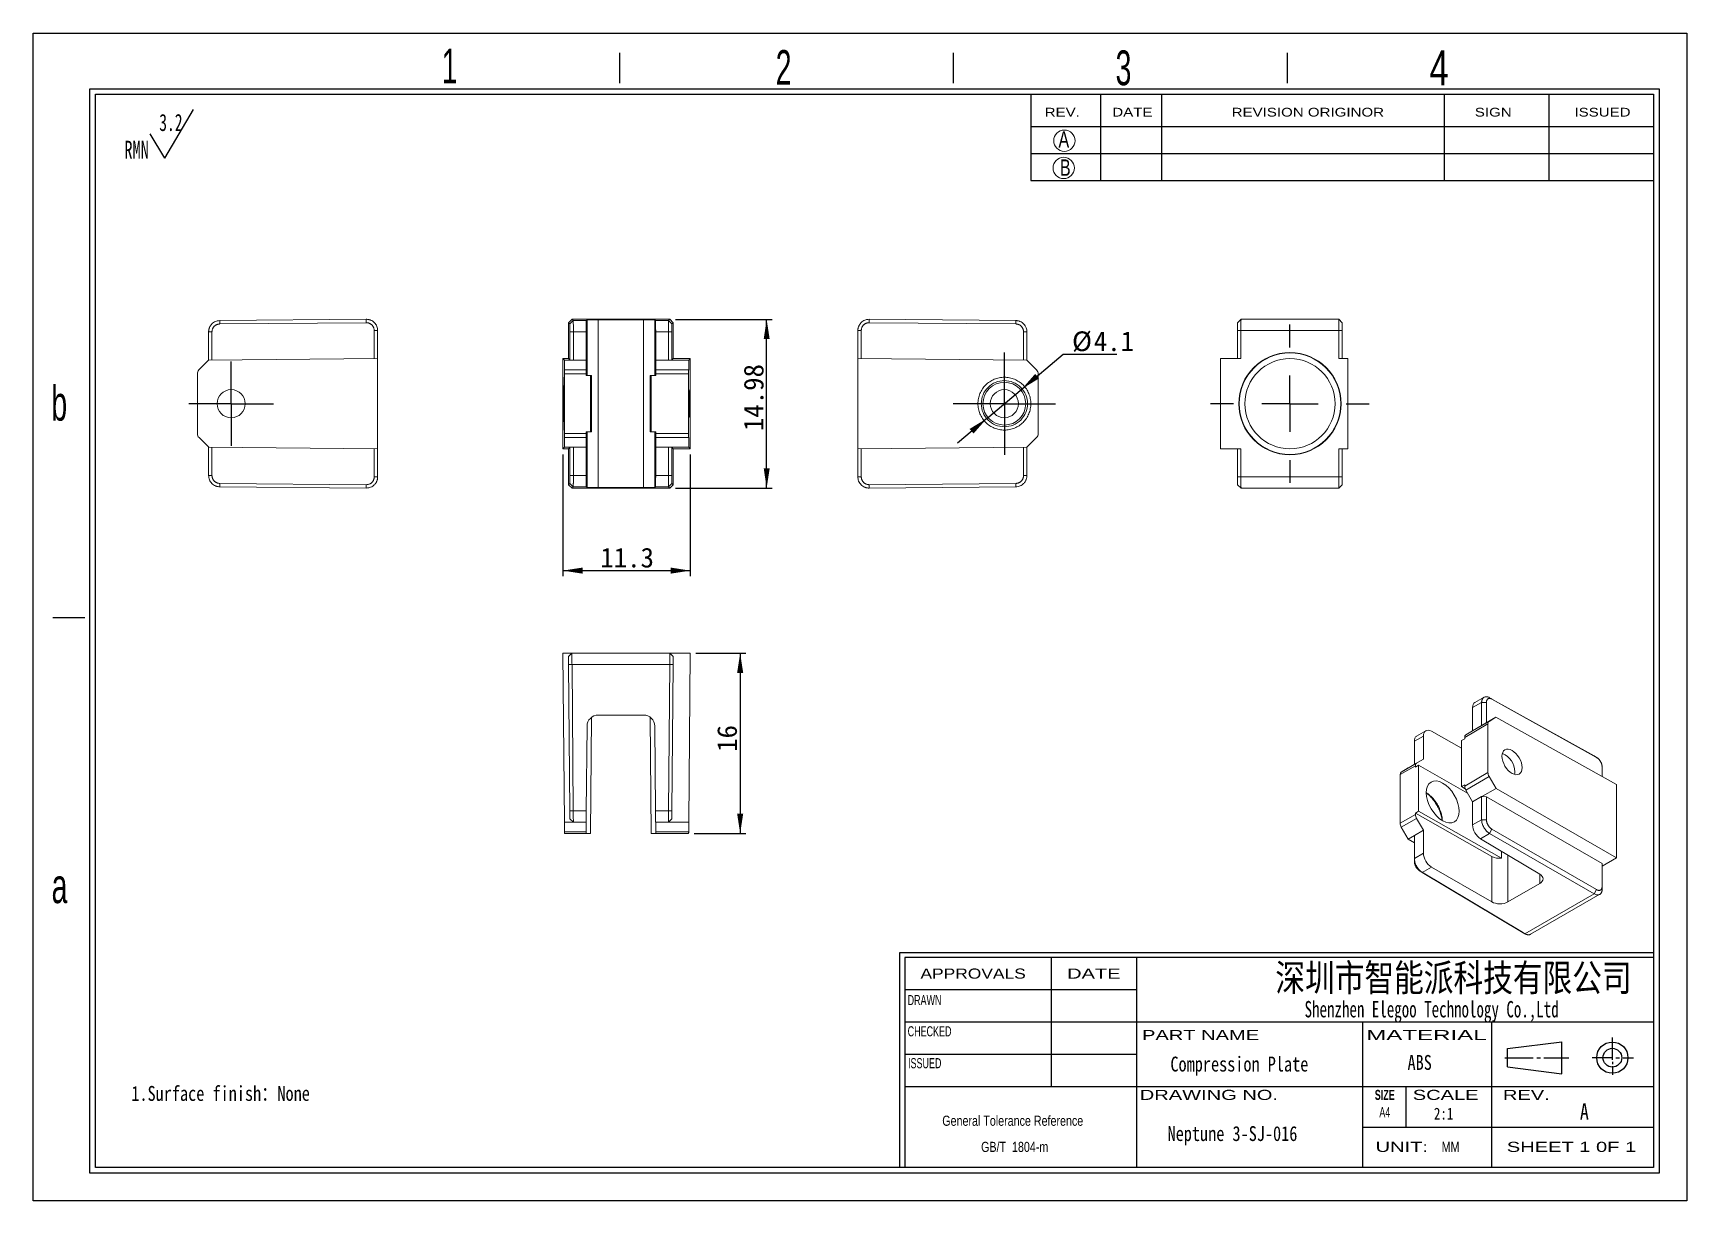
# Model space of a CAD drawing. Header units: millimetres. Extents: x 1 to 148, y 1 to 104.
import ezdxf

# ---------------------------------------------------------------- set-up
doc = ezdxf.new("R2010")
doc.units = ezdxf.units.MM
doc.header["$LTSCALE"] = 0.5
doc.layers.add('SLD-0', color=179, linetype='Continuous')
doc.styles.add('SLDTEXTSTYLE0', font='SIMSUN.TTC', dxfattribs={"width": 0.67})
doc.styles.add('SLDTEXTSTYLE1', font='SIMSUN.TTC', dxfattribs={"width": 0.8})
doc.styles.add('SLDTEXTSTYLE10', font='ARIAL.TTF', dxfattribs={"width": 0.7584})
doc.styles.add('SLDTEXTSTYLE11', font='ARIAL.TTF', dxfattribs={"width": 1.2324})
doc.styles.add('SLDTEXTSTYLE12', font='ARIAL.TTF', dxfattribs={"width": 1.7064})
doc.styles.add('SLDTEXTSTYLE13', font='SIMSUN.TTC', dxfattribs={"width": 0.8, "bigfont": 'bigfont'})
doc.styles.add('SLDTEXTSTYLE14', font='SIMKAI.TTF', dxfattribs={"width": 0.67})
doc.styles.add('SLDTEXTSTYLE15', font='SIMSUN.TTC')
doc.styles.add('SLDTEXTSTYLE2', font='SIMFANG.TTF', dxfattribs={"width": 0.8})
doc.styles.add('SLDTEXTSTYLE3', font='SIMSUN.TTC', dxfattribs={"width": 0.8})
doc.styles.add('SLDTEXTSTYLE4', font='SIMSUN.TTC', dxfattribs={"width": 0.8, "bigfont": 'bigfont'})
doc.styles.add('SLDTEXTSTYLE5', font='ARIAL.TTF', dxfattribs={"width": 0.63516})
doc.styles.add('SLDTEXTSTYLE6', font='GOTHIC.TTF', dxfattribs={"width": 0.7304})
doc.styles.add('SLDTEXTSTYLE7', font='GOTHIC.TTF', dxfattribs={"width": 0.61171})
doc.styles.add('SLDTEXTSTYLE8', font='ARIALBD.TTF', dxfattribs={"width": 0.63516})
doc.styles.add('SLDTEXTSTYLE9', font='ARIAL.TTF', dxfattribs={"width": 1.422})
doc.dimstyles.new('SLDDIMSTYLE0', dxfattribs={"dimtxt": 1.75, "dimasz": 1.75, "dimexe": 0, "dimexo": 0.0625, "dimgap": 0.4375, "dimtad": 2, "dimrnd": 1e-09, "dimzin": 12, "dimdsep": 46, "dimtxsty": 'SLDTEXTSTYLE0', "dimsah": 1, "dimcen": 0.09, "dimadec": 0, "dimazin": 3, "dimtfac": 1, "dimtofl": 0, "dimtmove": 0, "dimatfit": 3, "dimfxl": 0, "dimfrac": 2, "dimtolj": 1, "dimtzin": 12, "dimarcsym": 0})
doc.dimstyles.new('SLDDIMSTYLE1', dxfattribs={"dimtxt": 1.75, "dimasz": 1.75, "dimexe": 0, "dimexo": 0.0625, "dimgap": 0.4375, "dimtad": 0, "dimtih": 1, "dimtoh": 1, "dimrnd": 1e-09, "dimzin": 12, "dimdsep": 46, "dimtxsty": 'SLDTEXTSTYLE0', "dimsah": 1, "dimcen": 0, "dimadec": 0, "dimazin": 3, "dimtfac": 1, "dimtmove": 0, "dimatfit": 3, "dimfxl": 0, "dimfrac": 2, "dimtolj": 1, "dimtzin": 12, "dimarcsym": 0})

msp = doc.modelspace()

# ---------------------------------------------------------------- texts
at = {"layer": 'SLD-0'}
for s, insert, char_height, attachment_point, style in [('1', (37.055, 102.949), 3.086, 1, 'SLDTEXTSTYLE7'), ('2', (66.694, 102.828), 3.086, 1, 'SLDTEXTSTYLE7'), ('3', (96.853, 102.797), 3.086, 1, 'SLDTEXTSTYLE7'), ('4', (124.72, 102.793), 3.086, 1, 'SLDTEXTSTYLE6'), ('A', (91.789, 95.626), 1.452, 1, 'SLDTEXTSTYLE6'), ('B', (91.916, 93.119), 1.452, 1, 'SLDTEXTSTYLE6'), ('b', (2.417, 73.01), 3.086, 1, 'SLDTEXTSTYLE7'), ('a', (2.44, 30.176), 3.086, 1, 'SLDTEXTSTYLE7'), ('\\M+1905B圳\\M+18E73\\M+19271\\M+1945C\\M+19468\\M+189C8\\M+18B5A\\M+1974C\\M+18CC0\\M+18CF6\\M+18E69', (126.838, 21.669), 2.41404, 2, 'SLDTEXTSTYLE13'), ('Compression Plate', (107.839, 13.462), 1.32292, 2, 'SLDTEXTSTYLE3'), ('ABS', (123.839, 13.603), 1.3229, 2, 'SLDTEXTSTYLE3'), ('A', (138.057, 9.315), 1.455, 1, 'SLDTEXTSTYLE1'), ('Neptune 3-SJ-016', (107.227, 7.29), 1.32292, 2, 'SLDTEXTSTYLE3')]:
    msp.add_mtext(s, dxfattribs=dict(at, insert=insert, char_height=char_height, attachment_point=attachment_point, style=style))
at = {"layer": 'SLD-0', "color": 179}
for s, insert, char_height, attachment_point, style in [('REV.', (90.564, 97.7), 0.7768, 1, 'SLDTEXTSTYLE11'), ('DATE', (96.563, 97.7), 0.7768, 1, 'SLDTEXTSTYLE11'), ('REVISION ORIGINOR', (107.154, 97.7), 0.77682, 1, 'SLDTEXTSTYLE11'), ('SIGN', (128.733, 97.7), 0.7768, 1, 'SLDTEXTSTYLE11'), ('ISSUED', (137.574, 97.7), 0.7768, 1, 'SLDTEXTSTYLE11'), ('APPROVALS', (84.213, 21.281), 0.8963, 2, 'SLDTEXTSTYLE11'), ('DATE', (94.925, 21.281), 0.8963, 2, 'SLDTEXTSTYLE9'), ('DRAWN', (79.902, 18.926), 0.8963, 2, 'SLDTEXTSTYLE5'), ('Shenzhen Elegoo Technology Co.,Ltd', (124.899, 18.4), 1.45521, 2, 'SLDTEXTSTYLE14'), ('CHECKED', (80.348, 16.157), 0.8963, 2, 'SLDTEXTSTYLE5'), ('PART NAME', (104.397, 15.823), 0.8963, 2, 'SLDTEXTSTYLE9'), ('MATERIAL', (124.44, 15.823), 0.8963, 2, 'SLDTEXTSTYLE12'), ('ISSUED', (79.918, 13.327), 0.8963, 2, 'SLDTEXTSTYLE5'), ('DRAWING NO.', (105.134, 10.511), 0.89633, 2, 'SLDTEXTSTYLE9'), ('SIZE', (120.739, 10.511), 0.8963, 2, 'SLDTEXTSTYLE8'), ('SCALE', (126.144, 10.511), 0.8963, 2, 'SLDTEXTSTYLE9'), ('REV.', (133.305, 10.511), 0.8963, 2, 'SLDTEXTSTYLE9'), ('A4', (120.745, 8.977), 0.8963, 2, 'SLDTEXTSTYLE5'), ('2:1', (125.965, 8.928), 1.0583, 2, 'SLDTEXTSTYLE2'), ('UNIT:', (122.249, 5.895), 0.8963, 2, 'SLDTEXTSTYLE9'), ('MM', (126.58, 5.895), 0.8963, 2, 'SLDTEXTSTYLE10'), ('SHEET 1 0F 1', (137.31, 5.895), 0.89633, 2, 'SLDTEXTSTYLE9')]:
    msp.add_mtext(s, dxfattribs=dict(at, insert=insert, char_height=char_height, attachment_point=attachment_point, style=style))
at = {"layer": 'SLD-0', "color": 5, "insert": (9.514, 10.855), "char_height": 1.32292, "attachment_point": 1, "style": 'SLDTEXTSTYLE4'}
msp.add_mtext('1.Surface finish\\M+18146None', dxfattribs=at)

# ---------------------------------------------------------------- blocks, each defined once
blk = doc.blocks.new('SW_NOTE_0')
at = {"layer": 'SLD-0', "color": 0}
for q in [(6.13, 4.63), (2.3, 2.46)]:
    blk.add_line((3.58, 0.3), q, dxfattribs=at)
at = {"layer": 'SLD-0', "color": 0, "attachment_point": 1, "style": 'SLDTEXTSTYLE0'}
for s, insert, char_height in [('3.2', (3.09, 4.23), 1.516), ('RMN', (0, 1.85), 1.587)]:
    blk.add_mtext(s, dxfattribs=dict(at, insert=insert, char_height=char_height))
blk = doc.blocks.new('SW_NOTE_1')
at = {"layer": 'SLD-0', "color": 0, "char_height": 0.8963, "attachment_point": 2, "style": 'SLDTEXTSTYLE10'}
for s, insert in [('General Tolerance Reference ', (6.51, 1.16)), (' GB/T  1804-m', (6.55, -1.16))]:
    blk.add_mtext(s, dxfattribs=dict(at, insert=insert))
blk = doc.blocks.new('SW_CENTERMARKSYMBOL_0')
at = {"layer": 'SLD-0', "color": 0}
for p, q in [((0, 2.5), (0, 3.75)), ((0, 0), (0, 2.5)), ((-2.5, 0), (-3.75, 0)), ((0, 0), (-2.5, 0)), ((0, 0), (0, -2.5)), ((0, 0), (2.5, 0)), ((2.5, 0), (3.75, 0)), ((0, -2.5), (0, -3.75))]:
    blk.add_line(p, q, dxfattribs=at)
blk = doc.blocks.new('SW_CENTERMARKSYMBOL_1')
at = {"layer": 'SLD-0', "color": 0}
for p, q in [((0, 2.5), (0, 3.75)), ((0, 0), (0, 2.5)), ((-2.5, 0), (-3.75, 0)), ((0, 0), (-2.5, 0)), ((0, 0), (0, -2.5)), ((0, 0), (2.5, 0)), ((2.5, 0), (3.75, 0)), ((0, -2.5), (0, -3.75))]:
    blk.add_line(p, q, dxfattribs=at)
blk = doc.blocks.new('_D')
at = {"layer": 'SLD-0', "color": 5}
for p, q in [((47.81, 66.93), (47.81, 56.11)), ((59.11, 66.93), (59.11, 56.11)), ((47.81, 56.61), (59.11, 56.61))]:
    blk.add_line(p, q, dxfattribs=at)
for points in [[(47.81, 56.61), (49.56, 56.34), (49.56, 56.88)], [(59.11, 56.61), (57.36, 56.88), (57.36, 56.34)]]:
    blk.add_solid(points, dxfattribs=at)
at = {"layer": 'SLD-0', "color": 5, "insert": (51.13, 58.64), "char_height": 1.75, "attachment_point": 1, "style": 'SLDTEXTSTYLE15'}
blk.add_mtext('11.3', dxfattribs=at)
blk = doc.blocks.new('_D_1')
at = {"layer": 'SLD-0', "color": 5}
for p, q in [((57.8, 78.92), (66.39, 78.92)), ((65.89, 63.94), (65.89, 78.92)), ((57.8, 63.94), (66.39, 63.94))]:
    blk.add_line(p, q, dxfattribs=at)
for points in [[(65.89, 78.92), (65.63, 77.17), (66.16, 77.17)], [(65.89, 63.94), (66.16, 65.69), (65.63, 65.69)]]:
    blk.add_solid(points, dxfattribs=at)
at = {"layer": 'SLD-0', "color": 5, "insert": (63.86, 69), "char_height": 1.75, "attachment_point": 1, "rotation": 90, "style": 'SLDTEXTSTYLE15'}
blk.add_mtext('14.98', dxfattribs=at)
blk = doc.blocks.new('_D_2')
at = {"layer": 'SLD-0', "color": 5}
for p, q in [((88.55, 72.75), (92.19, 75.82)), ((92.19, 75.82), (96.97, 75.82)), ((85.42, 70.11), (88.55, 72.75)), ((85.42, 70.11), (82.84, 67.94))]:
    blk.add_line(p, q, dxfattribs=at)
for points in [[(88.55, 72.75), (90.06, 73.67), (89.72, 74.08)], [(85.42, 70.11), (83.9, 69.19), (84.25, 68.78)]]:
    blk.add_solid(points, dxfattribs=at)
at = {"layer": 'SLD-0', "color": 5, "char_height": 1.75, "attachment_point": 1, "style": 'SLDTEXTSTYLE15'}
for s, insert in [('%%c', (92.99, 77.85)), ('4.1', (94.92, 77.85))]:
    blk.add_mtext(s, dxfattribs=dict(at, insert=insert))
blk = doc.blocks.new('SW_CENTERMARKSYMBOL_2')
at = {"layer": 'SLD-0', "color": 0}
for p, q in [((0, 2.5), (0, 4.55)), ((0, 0), (0, 2.5)), ((-2.5, 0), (-4.55, 0)), ((0, 0), (-2.5, 0)), ((0, 0), (0, -2.5)), ((0, 0), (2.5, 0)), ((2.5, 0), (4.55, 0)), ((0, -2.5), (0, -4.55))]:
    blk.add_line(p, q, dxfattribs=at)
blk = doc.blocks.new('_D_3')
at = {"layer": 'SLD-0', "color": 5}
for p, q in [((59.61, 49.28), (64.04, 49.28)), ((63.54, 49.28), (63.54, 33.28)), ((59.47, 33.28), (64.04, 33.28))]:
    blk.add_line(p, q, dxfattribs=at)
for points in [[(63.54, 49.28), (63.27, 47.53), (63.81, 47.53)], [(63.54, 33.28), (63.81, 35.03), (63.27, 35.03)]]:
    blk.add_solid(points, dxfattribs=at)
at = {"layer": 'SLD-0', "color": 5, "insert": (61.5, 40.52), "char_height": 1.75, "attachment_point": 1, "rotation": 90, "style": 'SLDTEXTSTYLE15'}
blk.add_mtext('16', dxfattribs=at)
blk = doc.blocks.new('SW_CENTERMARKSYMBOL_3')
at = {"layer": 'SLD-0', "color": 0}
for p, q in [((0, 5), (0, 7.04)), ((0, 0), (0, 2.5)), ((-5, 0), (-7.04, 0)), ((0, 0), (-2.5, 0)), ((0, 0), (0, -2.5)), ((0, 0), (2.5, 0)), ((5, 0), (7.04, 0)), ((0, -5), (0, -7.04))]:
    blk.add_line(p, q, dxfattribs=at)

# ---------------------------------------------------------------- dimensions: what is measured, and where the dimension line sits
at = {"layer": 'SLD-0', "color": 5}
for base, p1, p2, picture, middle in [((65.894, 78.922), (57.301, 63.94), (57.301, 78.922), '_D_1', (65.894, 70.703)), ((63.54, 33.284), (59.11, 49.284), (58.97, 33.284), '_D_3', (63.54, 41.196))]:
    dim = msp.add_linear_dim(base=base, p1=p1, p2=p2, angle=90, dimstyle='SLDDIMSTYLE0', dxfattribs=at)
    dim.commit()
    dim.dimension.update_dxf_attribs({"geometry": picture, "text_midpoint": middle, "dimtype": 160})
dim = msp.add_diameter_dim_2p(p1=(88.552, 72.752), p2=(85.415, 70.111), dimstyle='SLDDIMSTYLE1', dxfattribs=at)
dim.commit()
dim.dimension.update_dxf_attribs({"geometry": '_D_2', "text_midpoint": (94.977, 77.087), "dimtype": 163})
dim = msp.add_linear_dim(base=(59.11, 56.606), p1=(47.81, 67.431), p2=(59.11, 67.431), dimstyle='SLDDIMSTYLE0', dxfattribs=at)
dim.commit()
dim.dimension.update_dxf_attribs({"geometry": '_D', "text_midpoint": (52.489, 56.606), "dimtype": 160})

# ---------------------------------------------------------------- linework, layer by layer
at = {"color": 7, "linetype": 'Continuous', "lineweight": 15}
for p, q in [((16.373, 77.809), (16.67, 77.809)), ((16.373, 75.3), (16.373, 77.809)), ((16.67, 77.809), (16.67, 75.303)), ((17.364, 78.809), (30.364, 78.922)), ((17.364, 78.809), (17.364, 78.509)), ((30.364, 78.622), (17.364, 78.509)), ((30.364, 78.922), (30.364, 78.622)), ((31.07, 75.429), (31.07, 77.922)), ((31.373, 77.922), (31.07, 77.922)), ((31.373, 77.922), (31.373, 75.431)), ((48.312, 77.922), (48.312, 75.429)), ((48.618, 78.922), (48.318, 78.622)), ((48.318, 78.622), (48.618, 78.922)), ((48.432, 78.509), (48.318, 78.622)), ((48.432, 78.509), (48.732, 78.809)), ((48.438, 77.809), (48.738, 77.809)), ((48.438, 75.303), (48.438, 77.809)), ((48.618, 78.922), (48.732, 78.809)), ((57.301, 78.922), (48.618, 78.922)), ((48.732, 78.809), (49.885, 78.809)), ((48.738, 77.809), (48.738, 75.3)), ((49.877, 77.809), (48.738, 77.809)), ((49.877, 75.3), (49.877, 77.809)), ((49.951, 78.875), (49.885, 78.809)), ((49.951, 73.931), (49.951, 78.875)), ((54.968, 78.883), (50.951, 78.883)), ((50.951, 78.883), (50.951, 63.979)), ((54.968, 63.979), (54.968, 78.883)), ((55.968, 78.875), (55.968, 73.931)), ((56.034, 78.809), (55.968, 78.875)), ((56.034, 78.809), (57.187, 78.809)), ((56.043, 77.809), (56.043, 75.3)), ((57.181, 77.809), (56.043, 77.809)), ((57.181, 75.3), (57.181, 77.809)), ((57.181, 77.809), (57.481, 77.809)), ((57.187, 78.809), (57.301, 78.922)), ((57.187, 78.809), (57.487, 78.509)), ((57.601, 78.622), (57.301, 78.922)), ((57.301, 78.922), (57.601, 78.622)), ((57.481, 77.809), (57.481, 75.303)), ((57.601, 78.622), (57.487, 78.509)), ((57.607, 75.429), (57.607, 77.922)), ((74.286, 77.922), (73.983, 77.922)), ((73.983, 75.431), (73.983, 77.922)), ((74.286, 77.922), (74.286, 75.429)), ((74.992, 78.622), (74.992, 78.922)), ((74.992, 78.922), (87.992, 78.809)), ((87.992, 78.509), (74.992, 78.622)), ((87.992, 78.509), (87.992, 78.809)), ((88.686, 75.303), (88.686, 77.809)), ((88.686, 77.809), (88.983, 77.809)), ((88.983, 77.809), (88.983, 75.3)), ((107.679, 75.431), (107.679, 77.922)), ((107.979, 77.922), (107.679, 77.922)), ((107.985, 78.922), (107.685, 78.622)), ((107.979, 77.922), (107.979, 75.431)), ((116.674, 77.922), (107.979, 77.922)), ((107.986, 78.922), (116.668, 78.922)), ((116.968, 78.622), (116.668, 78.922)), ((116.674, 75.431), (116.674, 77.922)), ((116.974, 77.922), (116.674, 77.922)), ((116.974, 77.922), (116.974, 75.431)), ((16.373, 75.3), (15.516, 74.429)), ((31.373, 75.431), (16.373, 75.3)), ((31.373, 67.431), (31.373, 75.431)), ((47.81, 75.431), (47.81, 67.431)), ((47.941, 75.3), (47.81, 75.431)), ((47.81, 75.431), (48.312, 75.431)), ((47.948, 74.429), (47.941, 75.3)), ((47.941, 75.3), (49.877, 75.3)), ((48.438, 75.303), (48.312, 75.429)), ((48.738, 75.3), (48.438, 75.303)), ((48.738, 75.3), (49.877, 75.3)), ((49.877, 75.3), (49.869, 74.429)), ((49.877, 75.3), (49.877, 75.3)), ((56.043, 75.3), (56.043, 75.3)), ((56.05, 74.429), (56.043, 75.3)), ((56.043, 75.3), (58.979, 75.3)), ((56.043, 75.3), (57.181, 75.3)), ((57.481, 75.303), (57.181, 75.3)), ((57.607, 75.429), (57.481, 75.303)), ((59.11, 75.431), (57.607, 75.431)), ((58.979, 75.3), (58.971, 74.429)), ((59.11, 75.431), (58.979, 75.3)), ((59.11, 67.431), (59.11, 75.431)), ((73.983, 75.431), (73.983, 67.431)), ((88.983, 75.3), (73.983, 75.431)), ((89.84, 74.429), (88.983, 75.3)), ((106.177, 67.431), (106.177, 75.431)), ((106.177, 75.431), (107.979, 75.431)), ((117.477, 75.431), (116.674, 75.431)), ((117.477, 75.431), (117.477, 67.431)), ((15.373, 74.078), (15.373, 68.778)), ((47.948, 74.429), (49.869, 74.429)), ((49.868, 74.078), (47.949, 74.078)), ((47.949, 68.778), (47.949, 74.078)), ((49.868, 74.078), (49.868, 73.931)), ((50.268, 73.931), (49.868, 73.931)), ((50.268, 73.931), (50.268, 68.931)), ((50.358, 73.931), (50.268, 73.931)), ((50.358, 68.931), (50.358, 73.931)), ((55.561, 73.931), (55.561, 68.931)), ((55.651, 73.931), (55.561, 73.931)), ((55.651, 68.931), (55.651, 73.931)), ((56.051, 73.931), (55.651, 73.931)), ((56.05, 74.429), (58.971, 74.429)), ((56.051, 73.931), (56.051, 74.078)), ((58.97, 74.078), (56.051, 74.078)), ((58.97, 74.078), (58.97, 68.778)), ((89.983, 68.778), (89.983, 74.078)), ((15.519, 68.424), (16.382, 67.562)), ((16.373, 65.053), (16.373, 67.571)), ((16.382, 67.562), (31.373, 67.431)), ((16.67, 67.56), (16.67, 65.053)), ((47.81, 67.431), (47.94, 67.562)), ((47.94, 67.562), (47.948, 68.424)), ((48.729, 67.562), (47.94, 67.562)), ((49.869, 68.424), (47.948, 68.424)), ((47.949, 68.778), (49.868, 68.778)), ((48.312, 67.434), (48.438, 67.56)), ((48.438, 67.56), (48.729, 67.562)), ((48.438, 65.053), (48.438, 67.56)), ((48.729, 67.562), (48.738, 67.571)), ((49.877, 67.571), (48.738, 67.571)), ((48.738, 67.571), (48.738, 65.053)), ((49.868, 68.931), (50.268, 68.931)), ((49.868, 68.931), (49.868, 68.778)), ((49.869, 68.424), (49.877, 67.571)), ((49.877, 65.053), (49.877, 67.571)), ((49.951, 63.988), (49.951, 68.931)), ((50.268, 68.931), (50.358, 68.931)), ((55.561, 68.931), (55.651, 68.931)), ((55.651, 68.931), (56.051, 68.931)), ((55.968, 68.931), (55.968, 63.988)), ((56.043, 67.571), (56.05, 68.424)), ((56.043, 67.571), (56.043, 65.053)), ((57.181, 67.571), (56.043, 67.571)), ((58.971, 68.424), (56.05, 68.424)), ((56.051, 68.778), (56.051, 68.931)), ((56.051, 68.778), (58.97, 68.778)), ((57.181, 67.571), (57.19, 67.562)), ((57.181, 65.053), (57.181, 67.571)), ((58.979, 67.562), (57.19, 67.562)), ((57.19, 67.562), (57.481, 67.56)), ((57.481, 67.56), (57.481, 65.053)), ((57.481, 67.56), (57.607, 67.434)), ((58.971, 68.424), (58.979, 67.562)), ((58.979, 67.562), (59.11, 67.431)), ((73.983, 67.431), (88.975, 67.562)), ((88.686, 65.053), (88.686, 67.56)), ((88.975, 67.562), (89.837, 68.424)), ((88.983, 67.571), (88.983, 65.053)), ((31.07, 64.94), (31.07, 67.434)), ((31.373, 67.431), (31.373, 64.94)), ((47.81, 67.431), (48.312, 67.431)), ((48.312, 67.434), (48.312, 64.94)), ((57.607, 64.94), (57.607, 67.434)), ((59.11, 67.431), (57.607, 67.431)), ((73.983, 64.94), (73.983, 67.431)), ((74.286, 67.434), (74.286, 64.94)), ((106.177, 67.431), (107.979, 67.431)), ((107.679, 64.94), (107.679, 67.431)), ((107.979, 67.431), (107.979, 64.94)), ((117.477, 67.431), (116.674, 67.431)), ((116.674, 64.94), (116.674, 67.431)), ((116.974, 67.431), (116.974, 64.94)), ((16.373, 65.053), (16.67, 65.053)), ((31.373, 64.94), (31.07, 64.94)), ((48.438, 65.053), (48.738, 65.053)), ((48.738, 65.053), (49.877, 65.053)), ((56.043, 65.053), (57.181, 65.053)), ((57.181, 65.053), (57.481, 65.053)), ((74.286, 64.94), (73.983, 64.94)), ((88.686, 65.053), (88.983, 65.053)), ((107.979, 64.94), (107.679, 64.94)), ((107.979, 64.94), (116.674, 64.94)), ((116.974, 64.94), (116.674, 64.94)), ((17.364, 64.354), (30.364, 64.24)), ((17.364, 64.053), (17.364, 64.354)), ((30.364, 63.94), (17.364, 64.053)), ((30.364, 63.94), (30.364, 64.24)), ((48.318, 64.24), (48.432, 64.353)), ((48.318, 64.24), (48.618, 63.94)), ((48.318, 64.24), (48.618, 63.94)), ((48.432, 64.353), (48.732, 64.053)), ((48.732, 64.053), (48.618, 63.94)), ((48.618, 63.94), (57.301, 63.94)), ((49.885, 64.053), (48.732, 64.053)), ((49.951, 63.988), (49.885, 64.053)), ((54.968, 63.979), (50.951, 63.979)), ((56.034, 64.053), (55.968, 63.988)), ((57.187, 64.053), (56.034, 64.053)), ((57.187, 64.053), (57.487, 64.354)), ((57.301, 63.94), (57.187, 64.053)), ((57.301, 63.94), (57.601, 64.24)), ((57.301, 63.94), (57.601, 64.24)), ((57.487, 64.354), (57.601, 64.24)), ((74.992, 64.24), (87.992, 64.353)), ((74.992, 64.24), (74.992, 63.94)), ((87.992, 64.053), (74.992, 63.94)), ((87.992, 64.353), (87.992, 64.053)), ((107.685, 64.24), (107.985, 63.94)), ((116.668, 63.94), (107.986, 63.94)), ((116.668, 63.94), (116.968, 64.24)), ((47.941, 34.284), (47.81, 49.284)), ((47.81, 49.284), (48.612, 49.284)), ((48.312, 48.982), (48.612, 49.284)), ((48.612, 49.284), (57.307, 49.284)), ((57.307, 49.284), (57.607, 48.981)), ((59.11, 49.284), (57.307, 49.284)), ((59.11, 49.284), (58.979, 34.284)), ((48.318, 48.275), (48.618, 48.275)), ((48.432, 35.275), (48.318, 48.275)), ((57.301, 48.275), (48.618, 48.275)), ((48.618, 48.275), (48.732, 35.275)), ((57.187, 35.275), (57.301, 48.275)), ((57.301, 48.275), (57.601, 48.275)), ((57.601, 48.275), (57.487, 35.275)), ((129.338, 44.908), (128.533, 44.443)), ((128.533, 44.443), (128.533, 42.394)), ((129.549, 45.368), (128.738, 44.9)), ((129.338, 44.908), (129.76, 44.909)), ((129.338, 42.859), (129.338, 44.908)), ((129.76, 44.909), (129.76, 43.103)), ((130.043, 45.322), (130.255, 45.199)), ((130.043, 45.322), (139.316, 40.154)), ((139.528, 40.032), (130.255, 45.199)), ((49.951, 42.793), (49.885, 35.275)), ((50.358, 43.589), (50.268, 33.284)), ((54.968, 43.784), (50.951, 43.784)), ((55.651, 33.284), (55.561, 43.589)), ((56.034, 35.275), (55.968, 42.793)), ((129.896, 43), (127.832, 41.808)), ((127.932, 42.035), (129.998, 43.228)), ((128.533, 42.394), (130.609, 43.593)), ((129.896, 43), (129.896, 38.672)), ((130.609, 43.593), (129.998, 43.228)), ((141.308, 37.63), (130.609, 43.593)), ((123.368, 41.468), (123.366, 41.222)), ((123.366, 41.217), (123.368, 41.461)), ((123.366, 39.412), (123.366, 41.217)), ((124.173, 41.926), (123.368, 41.461)), ((123.368, 41.461), (123.368, 39.413)), ((124.382, 42.385), (123.57, 41.916)), ((124.173, 39.877), (124.173, 41.926)), ((127.549, 40.854), (124.88, 42.341)), ((127.832, 41.688), (127.549, 41.525)), ((127.549, 37.442), (127.549, 41.525)), ((127.832, 41.688), (127.832, 41.808)), ((127.932, 42.035), (128.533, 42.394)), ((122.804, 39.087), (124.173, 39.877)), ((124.173, 39.877), (123.562, 39.512)), ((124.173, 39.877), (124.173, 39.877)), ((139.316, 40.154), (139.528, 40.032)), ((139.316, 40.154), (139.391, 40.107)), ((123.46, 39.284), (122.103, 38.501)), ((122.103, 34.173), (122.103, 38.501)), ((122.203, 38.728), (123.562, 39.512)), ((122.203, 38.728), (122.804, 39.087)), ((123.742, 39.327), (123.46, 39.164)), ((123.46, 39.284), (123.46, 39.164)), ((123.742, 39.327), (123.742, 35.245)), ((128.088, 36.862), (123.742, 39.327)), ((127.832, 37.48), (129.896, 38.672)), ((130, 38.324), (127.934, 37.131)), ((130, 38.324), (130.615, 37.271)), ((140.026, 39.017), (140.033, 38.928)), ((140.032, 38.342), (140.032, 39.175)), ((140.033, 38.928), (140.032, 39.175)), ((140.033, 38.928), (140.033, 38.341)), ((127.549, 37.442), (127.832, 37.605)), ((127.879, 37.248), (127.549, 37.442)), ((127.832, 37.48), (127.832, 37.605)), ((128.533, 36.083), (127.934, 37.131)), ((130.615, 37.271), (129.35, 36.541)), ((130.615, 37.271), (141.308, 31.098)), ((141.308, 31.098), (141.308, 37.63)), ((48.432, 35.275), (48.732, 35.275)), ((48.732, 35.275), (49.885, 35.275)), ((56.034, 35.275), (57.187, 35.275)), ((57.187, 35.275), (57.487, 35.275)), ((123.46, 35.081), (123.742, 35.245)), ((123.742, 35.245), (131.093, 31.075)), ((129.338, 36.548), (128.533, 36.083)), ((128.533, 36.083), (128.533, 34.027)), ((129.338, 34.492), (129.338, 36.548)), ((129.338, 36.548), (129.35, 36.541)), ((129.35, 36.541), (129.76, 36.54)), ((129.76, 36.54), (129.76, 34.493)), ((129.76, 36.54), (140.032, 30.61)), ((47.941, 34.284), (48.738, 34.284)), ((47.948, 33.428), (47.941, 34.284)), ((48.438, 34.582), (48.738, 34.284)), ((49.877, 34.284), (48.738, 34.284)), ((49.877, 34.284), (49.869, 33.428)), ((49.877, 34.284), (49.877, 34.284)), ((57.181, 34.284), (56.043, 34.284)), ((56.043, 34.284), (56.043, 34.284)), ((56.05, 33.428), (56.043, 34.284)), ((57.181, 34.284), (57.481, 34.582)), ((57.181, 34.284), (58.979, 34.284)), ((58.979, 34.284), (58.971, 33.428)), ((122.103, 34.173), (123.46, 34.956)), ((123.564, 34.608), (122.205, 33.824)), ((122.81, 32.765), (122.205, 33.824)), ((123.46, 35.081), (123.46, 34.956)), ((130.242, 31.234), (123.46, 35.081)), ((123.564, 34.608), (124.173, 33.566)), ((128.533, 34.027), (129.338, 34.492)), ((129.338, 34.492), (129.76, 34.493)), ((47.948, 33.428), (49.869, 33.428)), ((49.868, 33.284), (47.949, 33.284)), ((50.268, 33.284), (49.868, 33.284)), ((56.051, 33.284), (55.651, 33.284)), ((56.05, 33.428), (58.971, 33.428)), ((58.97, 33.284), (56.051, 33.284)), ((123.368, 33.087), (122.81, 32.765)), ((123.366, 32.433), (122.81, 32.765)), ((123.366, 32.848), (123.368, 33.087)), ((123.366, 30.802), (123.366, 32.848)), ((124.173, 33.566), (123.368, 33.101)), ((123.368, 33.101), (123.368, 31.046)), ((123.368, 33.087), (123.368, 33.101)), ((124.173, 31.51), (124.173, 33.566)), ((130.043, 33.273), (129.228, 32.803)), ((129.228, 32.803), (134.497, 29.654)), ((130.043, 33.273), (130.255, 33.641)), ((139.316, 27.921), (130.043, 33.273)), ((130.255, 33.641), (139.528, 28.288)), ((123.366, 30.802), (123.368, 31.046)), ((123.368, 31.046), (124.173, 31.51)), ((130.242, 27.197), (130.242, 31.234)), ((131.093, 31.075), (131.093, 31.688)), ((141.308, 31.098), (140.033, 30.362)), ((123.852, 29.944), (124.064, 29.822)), ((132.964, 24.499), (123.852, 29.944)), ((124.88, 30.293), (124.064, 29.822)), ((124.064, 29.822), (133.176, 24.376)), ((130.242, 27.197), (124.88, 30.293)), ((140.032, 28.574), (140.032, 30.61)), ((140.032, 30.61), (140.033, 30.362)), ((140.033, 30.362), (140.033, 28.328)), ((134.491, 28.834), (131.65, 27.194)), ((133.176, 24.376), (139.316, 27.921)), ((139.316, 27.921), (139.528, 28.288)), ((140.033, 28.328), (140.032, 28.574)), ((133.678, 24.321), (139.826, 27.87)), ((132.964, 24.499), (133.176, 24.376)), ((132.973, 24.494), (133.187, 24.37))]:
    msp.add_line(p, q, dxfattribs=at)
at = {"color": 8, "linetype": 'Continuous', "lineweight": 15}
for p, q in [((131.65, 31.355), (131.65, 27.194)), ((134.491, 28.834), (134.491, 29.657))]:
    msp.add_line(p, q, dxfattribs=at)
at = {"color": 7, "linetype": 'Continuous', "lineweight": 15, "flags": 128}
for points in [[(132.263, 38.508), (132.283, 38.612), (132.292, 38.752)], [(49.885, 35.275), (49.884, 35.103), (49.882, 34.936), (49.881, 34.779), (49.88, 34.638), (49.879, 34.516), (49.878, 34.417), (49.877, 34.344), (49.877, 34.299), (49.877, 34.284)], [(56.043, 34.284), (56.042, 34.299), (56.042, 34.344), (56.041, 34.417), (56.041, 34.516), (56.039, 34.638), (56.038, 34.779), (56.037, 34.936), (56.035, 35.103), (56.034, 35.275)], [(47.949, 33.284), (47.949, 33.294), (47.949, 33.321), (47.949, 33.367), (47.948, 33.428)], [(49.869, 33.428), (49.869, 33.367), (49.868, 33.321), (49.868, 33.294), (49.868, 33.284)], [(56.051, 33.284), (56.051, 33.294), (56.051, 33.321), (56.051, 33.367), (56.05, 33.428)], [(58.971, 33.428), (58.971, 33.367), (58.97, 33.321), (58.97, 33.294), (58.97, 33.284)]]:
    msp.add_lwpolyline(points, dxfattribs=at)
at = {"color": 7, "linetype": 'Continuous', "lineweight": 15}
for centre, radius in [((112.327, 71.431), 4.537), ((112.327, 71.431), 4.504), ((112.327, 71.431), 4.004), ((18.373, 71.431), 1.25), ((86.983, 71.431), 1.9), ((86.983, 71.431), 1.25)]:
    msp.add_circle(centre, radius, dxfattribs=at)
for centre, radius, start, end in [((15.873, 74.078), 0.5, 135.5, 180), ((89.483, 74.078), 0.5, 0, 44.5), ((15.873, 68.778), 0.5, 180, 225), ((89.483, 68.778), 0.5, 315, 0), ((50.951, 42.784), 1, 90, 179.5), ((54.968, 42.784), 1, 0.5, 90), ((130.497, 38.719), 1.795, 1.05228, 67.8119), ((130.933, 32.574), 1.508, 242.73566, 276.09657)]:
    msp.add_arc(centre, radius, start, end, dxfattribs=at)
for centre, major_axis, ratio, start_param, end_param in [((49.885, 77.809), (0, 1), 0.0087269, 0.0087266, 1.5707963), ((50.951, 78.875), (1, 0), 0.0087269, 1.5707963, 3.132866), ((54.968, 78.875), (1, 0), 0.0087269, 0.0087266, 1.5707963), ((56.034, 77.809), (0, 1), 0.0087269, 4.712389, 6.2744587), ((47.945, 74.078), (0, 0.5), 0.0087269, 4.712389, 5.4890605), ((49.872, 74.078), (0, 0.5), 0.0087269, 0.7941248, 1.5707963), ((56.047, 74.078), (0, 0.5), 0.0087269, 4.712389, 5.4890605), ((58.974, 74.078), (0, 0.5), 0.0087269, 0.7941248, 1.5707963), ((47.945, 68.778), (0, 0.5), 0.0087269, 3.9269908, 4.712389), ((49.872, 68.778), (0, 0.5), 0.0087269, 1.5707963, 2.3561945), ((56.047, 68.778), (0, 0.5), 0.0087269, 3.9269908, 4.712389), ((58.974, 68.778), (0, 0.5), 0.0087269, 1.5707963, 2.3561945), ((49.885, 65.053), (0, 1), 0.0087269, 1.5707963, 3.132866), ((56.034, 65.053), (0, 1), 0.0087269, 3.1503193, 4.712389), ((50.951, 63.988), (1, 0), 0.0087269, 3.1503193, 4.712389), ((54.968, 63.988), (1, 0), 0.0087269, 4.712389, 6.2744587), ((129.234, 44.031), (-0.493, 0.87), 0.5723212, 0.0042878, 0.7897673), ((130.252, 42.797), (-0.253, 0.431), 0.5823979, 0.0043678, 0.7810393), ((124.886, 41.521), (-0.507, 0.862), 0.5823979, 5.5021549, 7.0642246), ((128.182, 41.602), (-0.247, 0.435), 0.5723212, 0.0130957, 0.7897673), ((122.453, 38.295), (-0.247, 0.435), 0.5723212, 0.0130957, 0.7897673), ((123.816, 39.082), (-0.253, 0.431), 0.5823979, 0.0043678, 0.7810393), ((130.252, 38.469), (-0.253, 0.431), 0.5823979, 0.7810393, 1.5664374), ((128.182, 37.274), (-0.247, 0.435), 0.5723212, 0.7897673, 1.5751654), ((122.453, 33.967), (-0.247, 0.435), 0.5723212, 0.7897673, 1.5751654), ((123.816, 34.754), (-0.253, 0.431), 0.5823979, 0.7810393, 1.5664374), ((129.234, 33.616), (-0.493, 0.87), 0.5723212, 0.7897673, 2.3518369), ((124.886, 31.106), (-0.507, 0.862), 0.5823979, 0.7810393, 2.343109), ((133.784, 29.249), (1, -0.008), 0.5823041, 5.5022266, 7.0642962), ((130.943, 27.609), (1, -0.008), 0.5823041, 3.9401569, 5.5022266)]:
    msp.add_ellipse(centre, major_axis=major_axis, ratio=ratio, start_param=start_param, end_param=end_param, dxfattribs=at)
for centre, major_axis, ratio in [((50.294, 71.431), (0, 2.05), 0.0087269), ((55.625, 71.431), (0, 2.05), 0.0087269), ((58.996, 71.431), (0, 1.25), 0.0087269), ((132.035, 39.624), (-0.633, 1.078), 0.5823979), ((125.882, 36.072), (-1.038, 1.768), 0.5823979)]:
    msp.add_ellipse(centre, major_axis=major_axis, ratio=ratio, dxfattribs=at)
for points, knots in [([(16.373, 77.809), (16.374, 77.84), (16.375, 77.902), (16.389, 77.996), (16.411, 78.089), (16.443, 78.181), (16.484, 78.27), (16.534, 78.357), (16.594, 78.438), (16.68, 78.535), (16.807, 78.641), (16.97, 78.73), (17.159, 78.794), (17.289, 78.803), (17.364, 78.809)], [0, 0, 0, 0, 0.0595706, 0.1199892, 0.181256, 0.2433708, 0.3063338, 0.3701448, 0.4348038, 0.5003109, 0.6192146, 0.7501683, 0.8554336, 1, 1, 1, 1]), ([(17.364, 78.509), (17.342, 78.508), (17.296, 78.506), (17.225, 78.495), (17.159, 78.477), (17.092, 78.452), (17.033, 78.424), (16.972, 78.386), (16.92, 78.347), (16.868, 78.298), (16.825, 78.249), (16.783, 78.191), (16.75, 78.135), (16.72, 78.07), (16.698, 78.008), (16.682, 77.942), (16.672, 77.877), (16.671, 77.832), (16.67, 77.809)], [0, 0, 0, 0, 0.06236514, 0.12500445, 0.19642683, 0.25000566, 0.3214277, 0.37500622, 0.44642778, 0.50000592, 0.57142696, 0.6250047, 0.69642524, 0.75000264, 0.82142278, 0.87499993, 0.93750009, 1, 1, 1, 1]), ([(30.364, 78.922), (30.398, 78.922), (30.461, 78.92), (30.551, 78.908), (30.628, 78.89), (30.693, 78.871), (30.797, 78.832), (30.93, 78.761), (31.086, 78.633), (31.212, 78.479), (31.305, 78.301), (31.362, 78.114), (31.37, 77.986), (31.373, 77.922)], [0, 0, 0, 0, 0.06386993, 0.12083187, 0.17088413, 0.21402523, 0.25025388, 0.38142011, 0.50016961, 0.6303095, 0.75699506, 0.88022549, 1, 1, 1, 1]), ([(31.07, 77.922), (31.07, 77.945), (31.068, 77.992), (31.057, 78.063), (31.04, 78.13), (31.015, 78.198), (30.986, 78.258), (30.948, 78.319), (30.908, 78.372), (30.859, 78.425), (30.81, 78.469), (30.751, 78.511), (30.694, 78.544), (30.628, 78.574), (30.566, 78.596), (30.499, 78.611), (30.433, 78.621), (30.387, 78.622), (30.364, 78.622)], [0, 0, 0, 0, 0.062364, 0.1249999, 0.1964197, 0.2499971, 0.3214173, 0.374995, 0.4464157, 0.4999938, 0.571415, 0.6249935, 0.6964152, 0.749994, 0.8214161, 0.8749953, 0.9374977, 1, 1, 1, 1]), ([(48.318, 78.622), (48.318, 78.622), (48.318, 78.621), (48.317, 78.611), (48.317, 78.594), (48.316, 78.569), (48.315, 78.541), (48.315, 78.504), (48.314, 78.465), (48.314, 78.416), (48.314, 78.367), (48.313, 78.308), (48.313, 78.252), (48.313, 78.186), (48.313, 78.124), (48.312, 78.057), (48.312, 77.992), (48.312, 77.945), (48.312, 77.922)], [0, 0, 0, 0, 0.0623663, 0.1250045, 0.1964267, 0.2500057, 0.3214276, 0.3750063, 0.4464277, 0.500006, 0.5714269, 0.6250047, 0.6964251, 0.7500027, 0.8214226, 0.8749999, 0.9375001, 1, 1, 1, 1]), ([(48.438, 77.809), (48.438, 77.832), (48.438, 77.877), (48.438, 77.948), (48.438, 78.015), (48.437, 78.082), (48.437, 78.141), (48.437, 78.202), (48.437, 78.254), (48.436, 78.307), (48.436, 78.351), (48.435, 78.393), (48.435, 78.427), (48.434, 78.457), (48.434, 78.479), (48.433, 78.496), (48.432, 78.506), (48.432, 78.508), (48.432, 78.509)], [0, 0, 0, 0, 0.0623628, 0.1249998, 0.1964198, 0.2499971, 0.3214174, 0.374995, 0.4464159, 0.4999938, 0.5714152, 0.6249935, 0.6964154, 0.7499941, 0.8214163, 0.8749953, 0.9374977, 1, 1, 1, 1]), ([(48.732, 78.809), (48.732, 78.808), (48.732, 78.806), (48.733, 78.792), (48.733, 78.774), (48.734, 78.753), (48.735, 78.713), (48.735, 78.641), (48.736, 78.513), (48.737, 78.36), (48.738, 78.184), (48.738, 77.998), (48.738, 77.871), (48.738, 77.809)], [0, 0, 0, 0, 0.0626653, 0.1190241, 0.1690752, 0.2128172, 0.2502492, 0.3812038, 0.5001666, 0.6301861, 0.7568321, 0.8801036, 1, 1, 1, 1]), ([(57.181, 77.809), (57.181, 77.84), (57.181, 77.902), (57.181, 77.996), (57.182, 78.089), (57.182, 78.181), (57.182, 78.27), (57.182, 78.357), (57.183, 78.438), (57.183, 78.535), (57.184, 78.641), (57.185, 78.73), (57.186, 78.794), (57.187, 78.803), (57.187, 78.809)], [0, 0, 0, 0, 0.0595706, 0.1199892, 0.181256, 0.2433708, 0.3063338, 0.3701448, 0.4348038, 0.5003109, 0.6192146, 0.7501683, 0.8554336, 1, 1, 1, 1]), ([(57.487, 78.509), (57.487, 78.508), (57.487, 78.506), (57.486, 78.495), (57.486, 78.477), (57.485, 78.452), (57.484, 78.424), (57.484, 78.386), (57.483, 78.347), (57.483, 78.298), (57.483, 78.249), (57.482, 78.191), (57.482, 78.135), (57.482, 78.07), (57.482, 78.008), (57.481, 77.942), (57.481, 77.877), (57.481, 77.832), (57.481, 77.809)], [0, 0, 0, 0, 0.06236514, 0.12500445, 0.19642683, 0.25000566, 0.3214277, 0.37500622, 0.44642778, 0.50000592, 0.57142696, 0.6250047, 0.69642524, 0.75000264, 0.82142278, 0.87499993, 0.93750009, 1, 1, 1, 1]), ([(57.607, 77.922), (57.607, 77.945), (57.607, 77.992), (57.607, 78.063), (57.607, 78.13), (57.606, 78.198), (57.606, 78.258), (57.606, 78.319), (57.606, 78.372), (57.605, 78.425), (57.605, 78.469), (57.604, 78.511), (57.604, 78.544), (57.603, 78.574), (57.603, 78.596), (57.602, 78.611), (57.601, 78.621), (57.601, 78.622), (57.601, 78.622)], [0, 0, 0, 0, 0.062364, 0.1249999, 0.1964197, 0.2499971, 0.3214173, 0.374995, 0.4464157, 0.4999938, 0.571415, 0.6249935, 0.6964152, 0.749994, 0.8214161, 0.8749953, 0.9374977, 1, 1, 1, 1]), ([(73.983, 77.922), (73.984, 77.954), (73.986, 78.017), (74, 78.111), (74.023, 78.205), (74.055, 78.298), (74.097, 78.388), (74.148, 78.475), (74.209, 78.558), (74.297, 78.655), (74.426, 78.761), (74.591, 78.848), (74.783, 78.911), (74.915, 78.918), (74.992, 78.922)], [0, 0, 0, 0, 0.05950079, 0.11986998, 0.18110757, 0.24321355, 0.3061879, 0.37003062, 0.43474169, 0.50032109, 0.61901184, 0.75017659, 0.8535669, 1, 1, 1, 1]), ([(74.992, 78.622), (74.969, 78.622), (74.923, 78.621), (74.851, 78.611), (74.784, 78.594), (74.716, 78.569), (74.656, 78.541), (74.594, 78.504), (74.541, 78.465), (74.488, 78.416), (74.444, 78.367), (74.401, 78.308), (74.367, 78.252), (74.336, 78.186), (74.315, 78.124), (74.298, 78.057), (74.288, 77.992), (74.287, 77.945), (74.286, 77.922)], [0, 0, 0, 0, 0.0623663, 0.1250045, 0.1964267, 0.2500057, 0.3214276, 0.3750063, 0.4464277, 0.500006, 0.5714269, 0.6250047, 0.6964251, 0.7500027, 0.8214226, 0.8749999, 0.9375001, 1, 1, 1, 1]), ([(87.992, 78.809), (88.025, 78.808), (88.087, 78.806), (88.174, 78.792), (88.25, 78.774), (88.315, 78.753), (88.418, 78.713), (88.55, 78.641), (88.702, 78.513), (88.826, 78.36), (88.917, 78.184), (88.973, 77.998), (88.98, 77.871), (88.983, 77.809)], [0, 0, 0, 0, 0.0626653, 0.1190241, 0.1690752, 0.2128172, 0.2502492, 0.3812038, 0.5001666, 0.6301861, 0.7568321, 0.8801036, 1, 1, 1, 1]), ([(88.686, 77.809), (88.685, 77.832), (88.684, 77.877), (88.673, 77.948), (88.656, 78.015), (88.632, 78.082), (88.604, 78.141), (88.567, 78.202), (88.528, 78.254), (88.479, 78.307), (88.431, 78.351), (88.373, 78.393), (88.317, 78.427), (88.253, 78.457), (88.191, 78.479), (88.125, 78.496), (88.061, 78.506), (88.015, 78.508), (87.992, 78.509)], [0, 0, 0, 0, 0.0623628, 0.1249998, 0.1964198, 0.2499971, 0.3214174, 0.374995, 0.4464159, 0.4999938, 0.5714152, 0.6249935, 0.6964154, 0.7499941, 0.8214163, 0.8749953, 0.9374977, 1, 1, 1, 1]), ([(107.679, 77.922), (107.679, 77.945), (107.679, 77.992), (107.679, 78.063), (107.68, 78.13), (107.68, 78.198), (107.68, 78.258), (107.68, 78.319), (107.681, 78.372), (107.681, 78.425), (107.682, 78.469), (107.682, 78.511), (107.683, 78.544), (107.683, 78.574), (107.684, 78.596), (107.684, 78.611), (107.685, 78.621), (107.685, 78.622), (107.686, 78.622)], [0, 0, 0, 0, 0.062364, 0.1249999, 0.1964197, 0.2499971, 0.3214173, 0.374995, 0.4464157, 0.4999938, 0.571415, 0.6249935, 0.6964152, 0.749994, 0.8214161, 0.8749953, 0.9374977, 1, 1, 1, 1]), ([(107.985, 78.922), (107.985, 78.921), (107.985, 78.919), (107.984, 78.9), (107.984, 78.877), (107.983, 78.842), (107.982, 78.791), (107.982, 78.717), (107.981, 78.616), (107.98, 78.479), (107.98, 78.301), (107.979, 78.114), (107.979, 77.986), (107.979, 77.922)], [0, 0, 0, 0, 0.0699744, 0.138559, 0.1962504, 0.2430443, 0.3327864, 0.4169441, 0.4955161, 0.6268676, 0.7547326, 0.8791104, 1, 1, 1, 1]), ([(116.674, 77.922), (116.674, 77.954), (116.674, 78.017), (116.674, 78.111), (116.674, 78.205), (116.674, 78.298), (116.673, 78.388), (116.673, 78.475), (116.673, 78.558), (116.672, 78.655), (116.671, 78.761), (116.67, 78.848), (116.669, 78.911), (116.668, 78.918), (116.668, 78.922)], [0, 0, 0, 0, 0.05950079, 0.11986998, 0.18110757, 0.24321355, 0.3061879, 0.37003062, 0.43474169, 0.50032109, 0.61901184, 0.75017659, 0.8535669, 1, 1, 1, 1]), ([(116.968, 78.622), (116.968, 78.622), (116.969, 78.621), (116.969, 78.611), (116.97, 78.594), (116.97, 78.569), (116.971, 78.541), (116.971, 78.504), (116.972, 78.465), (116.972, 78.416), (116.973, 78.367), (116.973, 78.308), (116.973, 78.252), (116.974, 78.186), (116.974, 78.124), (116.974, 78.057), (116.974, 77.992), (116.974, 77.945), (116.974, 77.922)], [0, 0, 0, 0, 0.0623663, 0.1250045, 0.1964267, 0.2500057, 0.3214276, 0.3750063, 0.4464277, 0.500006, 0.5714269, 0.6250047, 0.6964251, 0.7500027, 0.8214226, 0.8749999, 0.9375001, 1, 1, 1, 1]), ([(47.903, 71.431), (47.903, 71.508), (47.903, 71.662), (47.903, 71.89), (47.903, 72.114), (47.904, 72.331), (47.905, 72.54), (47.906, 72.737), (47.907, 72.923), (47.909, 73.094), (47.91, 73.249), (47.912, 73.386), (47.913, 73.505), (47.915, 73.603), (47.917, 73.681), (47.919, 73.737), (47.921, 73.771), (47.923, 73.782), (47.925, 73.771), (47.927, 73.737), (47.929, 73.681), (47.931, 73.603), (47.933, 73.505), (47.934, 73.386), (47.936, 73.249), (47.938, 73.094), (47.939, 72.923), (47.94, 72.737), (47.941, 72.54), (47.942, 72.331), (47.943, 72.114), (47.943, 71.89), (47.944, 71.662), (47.944, 71.431), (47.944, 71.201), (47.943, 70.973), (47.943, 70.749), (47.942, 70.531), (47.941, 70.323), (47.94, 70.125), (47.939, 69.94), (47.938, 69.769), (47.936, 69.614), (47.934, 69.476), (47.933, 69.358), (47.931, 69.259), (47.929, 69.181), (47.927, 69.125), (47.925, 69.091), (47.923, 69.08), (47.921, 69.091), (47.919, 69.125), (47.917, 69.181), (47.915, 69.259), (47.913, 69.358), (47.912, 69.476), (47.91, 69.614), (47.909, 69.769), (47.907, 69.94), (47.906, 70.125), (47.905, 70.323), (47.904, 70.531), (47.903, 70.749), (47.903, 70.973), (47.903, 71.201), (47.903, 71.354), (47.903, 71.431)], [0, 0, 0, 0, 0.0156247, 0.0312494, 0.0468742, 0.0624989, 0.0781237, 0.0937486, 0.1093735, 0.1249985, 0.1406235, 0.1562486, 0.1718737, 0.1874989, 0.2031242, 0.2187494, 0.2343747, 0.25, 0.2656253, 0.2812506, 0.2968758, 0.3125011, 0.3281263, 0.3437514, 0.3593765, 0.3750015, 0.3906265, 0.4062514, 0.4218763, 0.4375011, 0.4531258, 0.4687506, 0.4843753, 0.5, 0.5156247, 0.5312494, 0.5468742, 0.5624989, 0.5781237, 0.5937486, 0.6093735, 0.6249985, 0.6406235, 0.6562486, 0.6718737, 0.6874989, 0.7031242, 0.7187494, 0.7343747, 0.75, 0.7656253, 0.7812506, 0.7968758, 0.8125011, 0.8281263, 0.8437514, 0.8593765, 0.8750015, 0.8906265, 0.9062514, 0.9218763, 0.9375011, 0.9531258, 0.9687506, 0.9843753, 1, 1, 1, 1]), ([(84.639, 71.431), (84.639, 71.508), (84.646, 71.662), (84.68, 71.89), (84.736, 72.114), (84.814, 72.331), (84.912, 72.54), (85.031, 72.737), (85.169, 72.923), (85.323, 73.094), (85.494, 73.249), (85.68, 73.386), (85.878, 73.505), (86.086, 73.603), (86.304, 73.681), (86.527, 73.737), (86.756, 73.771), (86.986, 73.782), (87.216, 73.771), (87.445, 73.737), (87.669, 73.681), (87.886, 73.603), (88.094, 73.505), (88.292, 73.386), (88.478, 73.249), (88.649, 73.094), (88.804, 72.923), (88.941, 72.737), (89.06, 72.54), (89.158, 72.331), (89.236, 72.114), (89.292, 71.89), (89.326, 71.662), (89.337, 71.431), (89.326, 71.201), (89.292, 70.973), (89.236, 70.749), (89.158, 70.531), (89.06, 70.323), (88.941, 70.125), (88.804, 69.94), (88.649, 69.769), (88.478, 69.614), (88.292, 69.476), (88.094, 69.358), (87.886, 69.259), (87.669, 69.181), (87.445, 69.125), (87.216, 69.091), (86.986, 69.08), (86.756, 69.091), (86.527, 69.125), (86.304, 69.181), (86.086, 69.259), (85.878, 69.358), (85.68, 69.476), (85.494, 69.614), (85.323, 69.769), (85.169, 69.94), (85.031, 70.125), (84.912, 70.323), (84.814, 70.531), (84.736, 70.749), (84.68, 70.973), (84.646, 71.201), (84.639, 71.354), (84.639, 71.431)], [0, 0, 0, 0, 0.0156247, 0.0312494, 0.0468742, 0.0624989, 0.0781237, 0.0937486, 0.1093735, 0.1249985, 0.1406235, 0.1562486, 0.1718737, 0.1874989, 0.2031242, 0.2187494, 0.2343747, 0.25, 0.2656253, 0.2812506, 0.2968758, 0.3125011, 0.3281263, 0.3437514, 0.3593765, 0.3750015, 0.3906265, 0.4062514, 0.4218763, 0.4375011, 0.4531258, 0.4687506, 0.4843753, 0.5, 0.5156247, 0.5312494, 0.5468742, 0.5624989, 0.5781237, 0.5937486, 0.6093735, 0.6249985, 0.6406235, 0.6562486, 0.6718737, 0.6874989, 0.7031242, 0.7187494, 0.7343747, 0.75, 0.7656253, 0.7812506, 0.7968758, 0.8125011, 0.8281263, 0.8437514, 0.8593765, 0.8750015, 0.8906265, 0.9062514, 0.9218763, 0.9375011, 0.9531258, 0.9687506, 0.9843753, 1, 1, 1, 1]), ([(84.933, 71.431), (84.933, 71.163), (85.04, 70.626), (85.496, 69.944), (86.179, 69.488), (86.983, 69.328), (87.788, 69.488), (88.471, 69.944), (88.927, 70.626), (89.087, 71.431), (88.927, 72.236), (88.471, 72.919), (87.788, 73.374), (86.983, 73.535), (86.179, 73.374), (85.496, 72.919), (85.04, 72.236), (84.933, 71.7), (84.933, 71.431)], [0, 0, 0, 0, 0.0624986, 0.124998, 0.1874986, 0.25, 0.3125014, 0.375002, 0.4375014, 0.5, 0.5624986, 0.624998, 0.6874986, 0.75, 0.8125014, 0.875002, 0.9375014, 1, 1, 1, 1]), ([(17.364, 64.053), (17.332, 64.055), (17.27, 64.057), (17.183, 64.071), (17.107, 64.089), (17.042, 64.109), (16.939, 64.149), (16.807, 64.222), (16.654, 64.349), (16.531, 64.502), (16.439, 64.679), (16.383, 64.864), (16.376, 64.991), (16.373, 65.053)], [0, 0, 0, 0, 0.0626653, 0.1190241, 0.1690752, 0.2128172, 0.2502492, 0.3812038, 0.5001666, 0.6301861, 0.7568321, 0.8801036, 1, 1, 1, 1]), ([(16.67, 65.053), (16.671, 65.031), (16.672, 64.985), (16.683, 64.914), (16.7, 64.848), (16.725, 64.781), (16.753, 64.722), (16.79, 64.66), (16.829, 64.608), (16.877, 64.555), (16.925, 64.512), (16.983, 64.469), (17.039, 64.436), (17.104, 64.405), (17.165, 64.383), (17.232, 64.366), (17.296, 64.356), (17.341, 64.354), (17.364, 64.354)], [0, 0, 0, 0, 0.0623628, 0.1249998, 0.1964198, 0.2499971, 0.3214174, 0.374995, 0.4464159, 0.4999938, 0.5714152, 0.6249935, 0.6964154, 0.7499941, 0.8214163, 0.8749953, 0.9374977, 1, 1, 1, 1]), ([(30.364, 64.24), (30.387, 64.241), (30.433, 64.241), (30.505, 64.252), (30.572, 64.269), (30.64, 64.293), (30.7, 64.321), (30.762, 64.359), (30.815, 64.398), (30.869, 64.447), (30.913, 64.496), (30.956, 64.554), (30.989, 64.611), (31.02, 64.676), (31.042, 64.739), (31.058, 64.806), (31.068, 64.871), (31.07, 64.917), (31.07, 64.94)], [0, 0, 0, 0, 0.0623663, 0.1250045, 0.1964267, 0.2500057, 0.3214276, 0.3750063, 0.4464277, 0.500006, 0.5714269, 0.6250047, 0.6964251, 0.7500027, 0.8214226, 0.8749999, 0.9375001, 1, 1, 1, 1]), ([(31.373, 64.94), (31.372, 64.909), (31.37, 64.846), (31.356, 64.751), (31.334, 64.657), (31.302, 64.564), (31.26, 64.474), (31.208, 64.387), (31.148, 64.305), (31.059, 64.208), (30.93, 64.102), (30.765, 64.014), (30.573, 63.952), (30.442, 63.944), (30.364, 63.94)], [0, 0, 0, 0, 0.0595008, 0.11987, 0.1811076, 0.2432135, 0.3061879, 0.3700306, 0.4347417, 0.5003211, 0.6190118, 0.7501766, 0.8535669, 1, 1, 1, 1]), ([(48.312, 64.94), (48.312, 64.917), (48.312, 64.871), (48.312, 64.799), (48.313, 64.732), (48.313, 64.664), (48.313, 64.605), (48.313, 64.543), (48.314, 64.491), (48.314, 64.437), (48.315, 64.394), (48.315, 64.351), (48.316, 64.318), (48.316, 64.288), (48.317, 64.267), (48.317, 64.251), (48.318, 64.241), (48.318, 64.24), (48.318, 64.24)], [0, 0, 0, 0, 0.062364, 0.1249999, 0.1964197, 0.2499971, 0.3214173, 0.374995, 0.4464157, 0.4999938, 0.571415, 0.6249935, 0.6964152, 0.749994, 0.8214161, 0.8749953, 0.9374977, 1, 1, 1, 1]), ([(48.432, 64.353), (48.432, 64.354), (48.432, 64.356), (48.433, 64.367), (48.434, 64.385), (48.434, 64.41), (48.435, 64.439), (48.435, 64.476), (48.436, 64.516), (48.436, 64.564), (48.437, 64.613), (48.437, 64.671), (48.437, 64.728), (48.437, 64.793), (48.438, 64.854), (48.438, 64.921), (48.438, 64.985), (48.438, 65.031), (48.438, 65.053)], [0, 0, 0, 0, 0.06236514, 0.12500445, 0.19642683, 0.25000566, 0.3214277, 0.37500622, 0.44642778, 0.50000592, 0.57142696, 0.6250047, 0.69642524, 0.75000264, 0.82142278, 0.87499993, 0.93750009, 1, 1, 1, 1]), ([(48.738, 65.053), (48.738, 65.022), (48.738, 64.96), (48.738, 64.867), (48.738, 64.773), (48.738, 64.682), (48.737, 64.592), (48.737, 64.506), (48.737, 64.424), (48.736, 64.327), (48.735, 64.221), (48.734, 64.133), (48.733, 64.068), (48.732, 64.059), (48.732, 64.053)], [0, 0, 0, 0, 0.0595706, 0.1199892, 0.181256, 0.2433708, 0.3063338, 0.3701448, 0.4348038, 0.5003109, 0.6192146, 0.7501683, 0.8554336, 1, 1, 1, 1]), ([(57.187, 64.053), (57.187, 64.055), (57.187, 64.057), (57.186, 64.071), (57.186, 64.089), (57.185, 64.109), (57.185, 64.149), (57.184, 64.222), (57.183, 64.349), (57.182, 64.502), (57.182, 64.679), (57.181, 64.864), (57.181, 64.991), (57.181, 65.053)], [0, 0, 0, 0, 0.0626653, 0.1190241, 0.1690752, 0.2128172, 0.2502492, 0.3812038, 0.5001666, 0.6301861, 0.7568321, 0.8801036, 1, 1, 1, 1]), ([(57.481, 65.053), (57.481, 65.031), (57.481, 64.985), (57.481, 64.914), (57.482, 64.848), (57.482, 64.781), (57.482, 64.722), (57.482, 64.66), (57.483, 64.608), (57.483, 64.555), (57.484, 64.512), (57.484, 64.469), (57.485, 64.436), (57.485, 64.405), (57.486, 64.383), (57.486, 64.366), (57.487, 64.356), (57.487, 64.354), (57.487, 64.354)], [0, 0, 0, 0, 0.0623628, 0.1249998, 0.1964198, 0.2499971, 0.3214174, 0.374995, 0.4464159, 0.4999938, 0.5714152, 0.6249935, 0.6964154, 0.7499941, 0.8214163, 0.8749953, 0.9374977, 1, 1, 1, 1]), ([(57.601, 64.24), (57.601, 64.241), (57.601, 64.241), (57.602, 64.252), (57.603, 64.269), (57.603, 64.293), (57.604, 64.321), (57.604, 64.359), (57.605, 64.398), (57.605, 64.447), (57.606, 64.496), (57.606, 64.554), (57.606, 64.611), (57.607, 64.676), (57.607, 64.739), (57.607, 64.806), (57.607, 64.871), (57.607, 64.917), (57.607, 64.94)], [0, 0, 0, 0, 0.0623663, 0.1250045, 0.1964267, 0.2500057, 0.3214276, 0.3750063, 0.4464277, 0.500006, 0.5714269, 0.6250047, 0.6964251, 0.7500027, 0.8214226, 0.8749999, 0.9375001, 1, 1, 1, 1]), ([(74.992, 63.94), (74.959, 63.941), (74.895, 63.942), (74.806, 63.955), (74.729, 63.972), (74.664, 63.992), (74.56, 64.031), (74.426, 64.102), (74.271, 64.229), (74.144, 64.383), (74.051, 64.561), (73.994, 64.749), (73.987, 64.877), (73.983, 64.94)], [0, 0, 0, 0, 0.0638699, 0.1208319, 0.1708841, 0.2140252, 0.2502539, 0.3814201, 0.5001696, 0.6303095, 0.7569951, 0.8802255, 1, 1, 1, 1]), ([(74.286, 64.94), (74.287, 64.917), (74.288, 64.871), (74.299, 64.799), (74.316, 64.732), (74.341, 64.664), (74.37, 64.605), (74.408, 64.543), (74.448, 64.491), (74.497, 64.437), (74.547, 64.394), (74.605, 64.351), (74.662, 64.318), (74.728, 64.288), (74.791, 64.267), (74.858, 64.251), (74.923, 64.241), (74.969, 64.24), (74.992, 64.24)], [0, 0, 0, 0, 0.062364, 0.1249999, 0.1964197, 0.2499971, 0.3214173, 0.374995, 0.4464157, 0.4999938, 0.571415, 0.6249935, 0.6964152, 0.749994, 0.8214161, 0.8749953, 0.9374977, 1, 1, 1, 1]), ([(87.992, 64.353), (88.015, 64.354), (88.06, 64.356), (88.131, 64.367), (88.197, 64.385), (88.265, 64.41), (88.323, 64.439), (88.384, 64.476), (88.436, 64.516), (88.489, 64.564), (88.532, 64.613), (88.574, 64.671), (88.607, 64.728), (88.637, 64.793), (88.658, 64.854), (88.674, 64.921), (88.684, 64.985), (88.685, 65.031), (88.686, 65.053)], [0, 0, 0, 0, 0.06236514, 0.12500445, 0.19642683, 0.25000566, 0.3214277, 0.37500622, 0.44642778, 0.50000592, 0.57142696, 0.6250047, 0.69642524, 0.75000264, 0.82142278, 0.87499993, 0.93750009, 1, 1, 1, 1]), ([(88.983, 65.053), (88.983, 65.022), (88.981, 64.96), (88.967, 64.867), (88.945, 64.773), (88.913, 64.682), (88.873, 64.592), (88.822, 64.506), (88.763, 64.424), (88.676, 64.327), (88.55, 64.221), (88.387, 64.133), (88.198, 64.068), (88.068, 64.059), (87.992, 64.053)], [0, 0, 0, 0, 0.0595706, 0.1199892, 0.181256, 0.2433708, 0.3063338, 0.3701448, 0.4348038, 0.5003109, 0.6192146, 0.7501683, 0.8554336, 1, 1, 1, 1]), ([(107.686, 64.24), (107.685, 64.241), (107.685, 64.241), (107.684, 64.252), (107.684, 64.269), (107.683, 64.293), (107.683, 64.321), (107.682, 64.359), (107.682, 64.398), (107.681, 64.447), (107.681, 64.496), (107.68, 64.554), (107.68, 64.611), (107.68, 64.676), (107.68, 64.739), (107.679, 64.806), (107.679, 64.871), (107.679, 64.917), (107.679, 64.94)], [0, 0, 0, 0, 0.0623663, 0.1250045, 0.1964267, 0.2500057, 0.3214276, 0.3750063, 0.4464277, 0.500006, 0.5714269, 0.6250047, 0.6964251, 0.7500027, 0.8214226, 0.8749999, 0.9375001, 1, 1, 1, 1]), ([(107.979, 64.94), (107.979, 64.877), (107.979, 64.749), (107.98, 64.561), (107.98, 64.414), (107.981, 64.305), (107.981, 64.232), (107.982, 64.166), (107.982, 64.109), (107.983, 64.056), (107.983, 64.013), (107.984, 63.976), (107.985, 63.947), (107.985, 63.943), (107.985, 63.941)], [0, 0, 0, 0, 0.12085961, 0.2452133, 0.37306027, 0.43837864, 0.50457351, 0.56296184, 0.62450987, 0.68921724, 0.75708354, 0.82185569, 0.90599985, 1, 1, 1, 1]), ([(116.668, 63.94), (116.668, 63.941), (116.668, 63.942), (116.669, 63.955), (116.669, 63.972), (116.67, 63.992), (116.671, 64.031), (116.671, 64.102), (116.672, 64.229), (116.673, 64.383), (116.674, 64.561), (116.674, 64.749), (116.674, 64.877), (116.674, 64.94)], [0, 0, 0, 0, 0.0638699, 0.1208319, 0.1708841, 0.2140252, 0.2502539, 0.3814201, 0.5001696, 0.6303095, 0.7569951, 0.8802255, 1, 1, 1, 1]), ([(116.974, 64.94), (116.974, 64.917), (116.974, 64.871), (116.974, 64.799), (116.974, 64.732), (116.974, 64.664), (116.973, 64.605), (116.973, 64.543), (116.973, 64.491), (116.972, 64.437), (116.972, 64.394), (116.971, 64.351), (116.971, 64.318), (116.97, 64.288), (116.97, 64.267), (116.969, 64.251), (116.969, 64.241), (116.968, 64.24), (116.968, 64.24)], [0, 0, 0, 0, 0.062364, 0.1249999, 0.1964197, 0.2499971, 0.3214173, 0.374995, 0.4464157, 0.4999938, 0.571415, 0.6249935, 0.6964152, 0.749994, 0.8214161, 0.8749953, 0.9374977, 1, 1, 1, 1]), ([(48.318, 48.275), (48.318, 48.298), (48.318, 48.344), (48.317, 48.416), (48.317, 48.483), (48.316, 48.552), (48.315, 48.611), (48.315, 48.673), (48.314, 48.726), (48.314, 48.78), (48.314, 48.824), (48.313, 48.867), (48.313, 48.901), (48.313, 48.931), (48.313, 48.953), (48.312, 48.969), (48.312, 48.98), (48.312, 48.981), (48.312, 48.982)], [0, 0, 0, 0, 0.0623663, 0.1250045, 0.1964267, 0.2500057, 0.3214276, 0.3750063, 0.4464277, 0.500006, 0.5714269, 0.6250047, 0.6964251, 0.7500027, 0.8214226, 0.8749999, 0.9375001, 1, 1, 1, 1]), ([(48.612, 49.284), (48.612, 49.283), (48.612, 49.282), (48.612, 49.268), (48.613, 49.245), (48.613, 49.213), (48.613, 49.171), (48.613, 49.12), (48.614, 49.059), (48.614, 48.971), (48.615, 48.842), (48.616, 48.676), (48.617, 48.484), (48.618, 48.353), (48.618, 48.275)], [0, 0, 0, 0, 0.05950079, 0.11986998, 0.18110757, 0.24321355, 0.3061879, 0.37003062, 0.43474169, 0.50032109, 0.61901184, 0.75017659, 0.8535669, 1, 1, 1, 1]), ([(57.301, 48.275), (57.301, 48.309), (57.301, 48.373), (57.302, 48.462), (57.302, 48.539), (57.303, 48.604), (57.303, 48.708), (57.304, 48.842), (57.305, 48.997), (57.306, 49.123), (57.307, 49.216), (57.307, 49.274), (57.307, 49.281), (57.307, 49.284)], [0, 0, 0, 0, 0.06386993, 0.12083187, 0.17088413, 0.21402523, 0.25025388, 0.38142011, 0.50016961, 0.6303095, 0.75699506, 0.88022549, 1, 1, 1, 1]), ([(57.607, 48.981), (57.607, 48.981), (57.607, 48.98), (57.607, 48.968), (57.607, 48.951), (57.606, 48.926), (57.606, 48.897), (57.606, 48.86), (57.606, 48.82), (57.605, 48.77), (57.605, 48.721), (57.604, 48.662), (57.604, 48.605), (57.603, 48.539), (57.603, 48.477), (57.602, 48.41), (57.601, 48.345), (57.601, 48.298), (57.601, 48.275)], [0, 0, 0, 0, 0.062364, 0.1249999, 0.1964197, 0.2499971, 0.3214173, 0.374995, 0.4464157, 0.4999938, 0.571415, 0.6249935, 0.6964152, 0.749994, 0.8214161, 0.8749953, 0.9374977, 1, 1, 1, 1]), ([(129.338, 44.908), (129.339, 44.933), (129.34, 44.983), (129.349, 45.054), (129.365, 45.121), (129.388, 45.183), (129.417, 45.239), (129.453, 45.289), (129.495, 45.332), (129.556, 45.376), (129.646, 45.411), (129.763, 45.417), (129.897, 45.393), (129.99, 45.348), (130.043, 45.322)], [0, 0, 0, 0, 0.0595706, 0.1199892, 0.181256, 0.2433708, 0.3063338, 0.3701448, 0.4348038, 0.5003109, 0.6192146, 0.7501683, 0.8554336, 1, 1, 1, 1]), ([(130.255, 45.199), (130.239, 45.208), (130.207, 45.225), (130.156, 45.244), (130.109, 45.257), (130.061, 45.263), (130.019, 45.264), (129.976, 45.258), (129.939, 45.247), (129.901, 45.228), (129.87, 45.206), (129.84, 45.175), (129.817, 45.143), (129.796, 45.102), (129.78, 45.06), (129.769, 45.012), (129.762, 44.964), (129.761, 44.927), (129.76, 44.909)], [0, 0, 0, 0, 0.06236514, 0.12500445, 0.19642683, 0.25000566, 0.3214277, 0.37500622, 0.44642778, 0.50000592, 0.57142696, 0.6250047, 0.69642524, 0.75000264, 0.82142278, 0.87499993, 0.93750009, 1, 1, 1, 1]), ([(123.574, 41.918), (123.573, 41.918), (123.537, 41.901), (123.479, 41.845), (123.414, 41.74), (123.375, 41.611), (123.37, 41.511), (123.368, 41.461)], [0, 0, 0, 0, 0.0056577, 0.2643118, 0.5162545, 0.7614844, 1, 1, 1, 1]), ([(139.63, 39.963), (139.625, 39.964), (139.613, 39.967), (139.567, 39.994), (139.494, 40.041), (139.427, 40.084), (139.391, 40.108)], [0, 0, 0, 0, 0.1973932, 0.4179924, 0.6792187, 1, 1, 1, 1]), ([(140.032, 39.175), (140.031, 39.194), (140.03, 39.232), (140.022, 39.295), (140.01, 39.356), (139.992, 39.422), (139.972, 39.482), (139.945, 39.548), (139.916, 39.607), (139.881, 39.67), (139.846, 39.726), (139.804, 39.784), (139.763, 39.834), (139.716, 39.886), (139.672, 39.928), (139.624, 39.968), (139.577, 40.003), (139.544, 40.022), (139.528, 40.032)], [0, 0, 0, 0, 0.062364, 0.1249999, 0.1964197, 0.2499971, 0.3214173, 0.374995, 0.4464157, 0.4999938, 0.571415, 0.6249935, 0.6964152, 0.749994, 0.8214161, 0.8749953, 0.9374977, 1, 1, 1, 1]), ([(140.03, 39.014), (140.027, 39.058), (140.023, 39.138), (140.017, 39.226), (140.017, 39.279), (140.02, 39.29), (140.021, 39.295)], [0, 0, 0, 0, 0.3221535, 0.5833697, 0.8032559, 1, 1, 1, 1]), ([(124.413, 36.899), (124.413, 36.899), (124.453, 36.879), (124.53, 36.825), (124.639, 36.747), (124.736, 36.667), (124.822, 36.59), (124.897, 36.518), (124.989, 36.421), (125.099, 36.296), (125.222, 36.135), (125.332, 35.974), (125.446, 35.786), (125.558, 35.569), (125.662, 35.325), (125.758, 35.04), (125.83, 34.734), (125.84, 34.525), (125.845, 34.43)], [0, 0, 0, 0, 0.00060757, 0.05470689, 0.10414331, 0.14891619, 0.18902494, 0.22446905, 0.25524807, 0.32357273, 0.38877855, 0.45086518, 0.50983228, 0.59713554, 0.68196913, 0.76433284, 0.89229149, 1, 1, 1, 1]), ([(125.825, 34.441), (125.823, 34.471), (125.812, 34.631), (125.73, 34.946), (125.582, 35.368), (125.375, 35.781), (125.124, 36.17), (124.837, 36.512), (124.598, 36.75), (124.456, 36.846), (124.422, 36.869)], [0, 0, 0, 0, 0.0350056, 0.1876798, 0.3403548, 0.4930309, 0.6457081, 0.7983863, 0.9510654, 1, 1, 1, 1]), ([(48.438, 34.582), (48.438, 34.582), (48.438, 34.583), (48.438, 34.594), (48.438, 34.611), (48.437, 34.636), (48.437, 34.664), (48.437, 34.701), (48.437, 34.74), (48.436, 34.788), (48.436, 34.837), (48.435, 34.894), (48.435, 34.95), (48.434, 35.015), (48.434, 35.076), (48.433, 35.143), (48.432, 35.207), (48.432, 35.253), (48.432, 35.275)], [0, 0, 0, 0, 0.0623628, 0.1249998, 0.1964198, 0.2499971, 0.3214174, 0.374995, 0.4464159, 0.4999938, 0.5714152, 0.6249935, 0.6964154, 0.7499941, 0.8214163, 0.8749953, 0.9374977, 1, 1, 1, 1]), ([(48.732, 35.275), (48.732, 35.243), (48.732, 35.181), (48.733, 35.094), (48.733, 35.018), (48.734, 34.953), (48.735, 34.85), (48.735, 34.718), (48.736, 34.565), (48.737, 34.442), (48.738, 34.351), (48.738, 34.294), (48.738, 34.288), (48.738, 34.284)], [0, 0, 0, 0, 0.0626653, 0.1190241, 0.1690752, 0.2128172, 0.2502492, 0.3812038, 0.5001666, 0.6301861, 0.7568321, 0.8801036, 1, 1, 1, 1]), ([(57.181, 34.284), (57.181, 34.285), (57.181, 34.287), (57.181, 34.3), (57.182, 34.323), (57.182, 34.354), (57.182, 34.395), (57.182, 34.445), (57.183, 34.505), (57.183, 34.591), (57.184, 34.718), (57.185, 34.881), (57.186, 35.07), (57.187, 35.2), (57.187, 35.275)], [0, 0, 0, 0, 0.0595706, 0.1199892, 0.181256, 0.2433708, 0.3063338, 0.3701448, 0.4348038, 0.5003109, 0.6192146, 0.7501683, 0.8554336, 1, 1, 1, 1]), ([(57.487, 35.275), (57.487, 35.253), (57.487, 35.207), (57.486, 35.136), (57.486, 35.07), (57.485, 35.003), (57.484, 34.944), (57.484, 34.884), (57.483, 34.832), (57.483, 34.779), (57.483, 34.736), (57.482, 34.694), (57.482, 34.661), (57.482, 34.631), (57.482, 34.609), (57.481, 34.593), (57.481, 34.584), (57.481, 34.582), (57.481, 34.582)], [0, 0, 0, 0, 0.06236514, 0.12500445, 0.19642683, 0.25000566, 0.3214277, 0.37500622, 0.44642778, 0.50000592, 0.57142696, 0.6250047, 0.69642524, 0.75000264, 0.82142278, 0.87499993, 0.93750009, 1, 1, 1, 1]), ([(130.043, 33.273), (130.02, 33.288), (129.976, 33.315), (129.914, 33.361), (129.86, 33.407), (129.814, 33.45), (129.74, 33.524), (129.646, 33.637), (129.538, 33.803), (129.45, 33.978), (129.385, 34.159), (129.345, 34.334), (129.34, 34.44), (129.338, 34.492)], [0, 0, 0, 0, 0.0626653, 0.1190241, 0.1690752, 0.2128172, 0.2502492, 0.3812038, 0.5001666, 0.6301861, 0.7568321, 0.8801036, 1, 1, 1, 1]), ([(129.76, 34.493), (129.761, 34.474), (129.762, 34.437), (129.769, 34.374), (129.782, 34.313), (129.799, 34.248), (129.819, 34.189), (129.846, 34.124), (129.873, 34.066), (129.908, 34.003), (129.942, 33.948), (129.983, 33.89), (130.023, 33.84), (130.07, 33.788), (130.113, 33.746), (130.161, 33.705), (130.207, 33.671), (130.239, 33.651), (130.255, 33.641)], [0, 0, 0, 0, 0.0623628, 0.1249998, 0.1964198, 0.2499971, 0.3214174, 0.374995, 0.4464159, 0.4999938, 0.5714152, 0.6249935, 0.6964154, 0.7499941, 0.8214163, 0.8749953, 0.9374977, 1, 1, 1, 1]), ([(123.368, 31.046), (123.368, 31.02), (123.369, 30.968), (123.379, 30.886), (123.395, 30.801), (123.417, 30.713), (123.446, 30.623), (123.481, 30.532), (123.523, 30.441), (123.583, 30.327), (123.672, 30.188), (123.787, 30.049), (123.92, 29.919), (124.011, 29.857), (124.064, 29.822)], [0, 0, 0, 0, 0.0595706, 0.1199892, 0.181256, 0.2433708, 0.3063338, 0.3701448, 0.4348038, 0.5003109, 0.6192146, 0.7501683, 0.8554336, 1, 1, 1, 1]), ([(123.852, 29.944), (123.836, 29.954), (123.804, 29.975), (123.755, 30.013), (123.708, 30.055), (123.661, 30.103), (123.62, 30.15), (123.577, 30.206), (123.541, 30.26), (123.504, 30.321), (123.474, 30.379), (123.444, 30.443), (123.421, 30.503), (123.4, 30.568), (123.385, 30.628), (123.374, 30.688), (123.367, 30.745), (123.366, 30.783), (123.366, 30.802)], [0, 0, 0, 0, 0.06236514, 0.12500445, 0.19642683, 0.25000566, 0.3214277, 0.37500622, 0.44642778, 0.50000592, 0.57142696, 0.6250047, 0.69642524, 0.75000264, 0.82142278, 0.87499993, 0.93750009, 1, 1, 1, 1]), ([(140.033, 28.328), (140.033, 28.303), (140.032, 28.252), (140.022, 28.18), (140.006, 28.113), (139.983, 28.05), (139.953, 27.993), (139.916, 27.943), (139.873, 27.901), (139.81, 27.857), (139.719, 27.823), (139.601, 27.819), (139.464, 27.845), (139.371, 27.893), (139.316, 27.921)], [0, 0, 0, 0, 0.0595008, 0.11987, 0.1811076, 0.2432135, 0.3061879, 0.3700306, 0.4347417, 0.5003211, 0.6190118, 0.7501766, 0.8535669, 1, 1, 1, 1]), ([(139.528, 28.288), (139.544, 28.279), (139.577, 28.261), (139.628, 28.241), (139.676, 28.227), (139.725, 28.219), (139.767, 28.218), (139.812, 28.224), (139.849, 28.234), (139.888, 28.253), (139.919, 28.275), (139.95, 28.305), (139.974, 28.338), (139.996, 28.379), (140.011, 28.421), (140.023, 28.469), (140.03, 28.518), (140.031, 28.555), (140.032, 28.574)], [0, 0, 0, 0, 0.0623663, 0.1250045, 0.1964267, 0.2500057, 0.3214276, 0.3750063, 0.4464277, 0.500006, 0.5714269, 0.6250047, 0.6964251, 0.7500027, 0.8214226, 0.8749999, 0.9375001, 1, 1, 1, 1]), ([(133.176, 24.376), (133.206, 24.36), (133.26, 24.33), (133.334, 24.302), (133.395, 24.286), (133.462, 24.275), (133.535, 24.273), (133.611, 24.291), (133.66, 24.305), (133.679, 24.321), (133.679, 24.322)], [0, 0, 0, 0, 0.1565228, 0.291601, 0.4052247, 0.4973857, 0.6741336, 0.8398832, 0.9946313, 1, 1, 1, 1])]:
    msp.add_open_spline(points, degree=3, knots=knots, dxfattribs=at)
at = {"layer": 'SLD-0'}
for p, q in [((0.795, 104.337), (147.553, 104.337)), ((0.795, 0.647), (0.795, 104.337)), ((147.553, 104.337), (147.553, 0.647)), ((6.337, 3.609), (6.337, 98.905)), ((6.337, 98.905), (144.591, 98.905)), ((126.009, 98.905), (126.009, 91.257)), ((135.3, 98.905), (135.3, 91.257)), ((144.591, 98.905), (144.591, 3.609)), ((144.591, 3.609), (6.337, 3.609)), ((147.553, 0.647), (0.795, 0.647))]:
    msp.add_line(p, q, dxfattribs=at)
at = {"layer": 'SLD-0', "color": 6, "linetype": 'Continuous'}
for p, q in [((52.851, 99.893), (52.851, 102.585)), ((82.476, 99.893), (82.476, 102.585)), ((112.102, 99.893), (112.102, 102.585)), ((5.844, 3.116), (5.844, 99.399)), ((5.844, 99.399), (145.084, 99.399)), ((145.084, 99.399), (145.084, 3.116)), ((5.402, 52.426), (2.534, 52.426)), ((145.084, 3.116), (5.844, 3.116))]:
    msp.add_line(p, q, dxfattribs=at)
at = {"layer": 'SLD-0', "color": 179, "linetype": 'Continuous'}
for p, q in [((89.329, 98.905), (89.329, 91.257)), ((95.525, 98.905), (95.525, 91.257)), ((100.943, 98.905), (100.943, 91.257)), ((89.329, 96.037), (144.591, 96.037)), ((89.329, 93.647), (144.591, 93.647)), ((89.329, 91.257), (144.591, 91.257)), ((144.591, 22.665), (77.665, 22.665)), ((77.665, 22.665), (77.665, 3.609)), ((144.591, 22.253), (78.143, 22.253)), ((78.143, 22.253), (78.143, 3.609)), ((91.14, 22.253), (91.14, 10.78)), ((98.699, 22.253), (98.699, 3.609)), ((98.699, 19.385), (78.143, 19.385)), ((144.591, 16.517), (78.143, 16.517)), ((118.776, 16.517), (118.776, 3.609)), ((130.249, 3.609), (130.249, 16.517)), ((131.628, 14.177), (136.444, 14.769)), ((136.444, 11.923), (136.444, 14.769)), ((140.935, 13.175), (140.935, 15.158)), ((98.699, 13.648), (78.143, 13.648)), ((131.393, 13.366), (133.915, 13.366)), ((131.628, 12.553), (131.628, 14.177)), ((134.23, 13.366), (134.546, 13.366)), ((134.861, 13.366), (137.068, 13.366)), ((140.935, 13.366), (139.134, 13.366)), ((141.25, 13.366), (141.565, 13.366)), ((141.881, 13.366), (142.826, 13.366)), ((131.628, 12.553), (136.444, 11.923)), ((140.935, 12.983), (140.935, 12.792)), ((140.935, 12.6), (140.935, 11.833)), ((144.591, 10.78), (78.143, 10.78)), ((122.601, 10.78), (122.601, 7.195)), ((118.776, 7.195), (144.591, 7.195))]:
    msp.add_line(p, q, dxfattribs=at)
at = {"layer": 'SLD-0', "lineweight": 0}
for centre in [(92.311, 94.782), (92.25, 92.357)]:
    msp.add_circle(centre, 0.947, dxfattribs=at)
at = {"layer": 'SLD-0', "color": 179, "linetype": 'Continuous'}
for radius in [1.386, 0.834]:
    msp.add_circle((140.935, 13.366), radius, dxfattribs=at)

# ---------------------------------------------------------------- block references
at = {"layer": 'SLD-0'}
msp.add_blockref('SW_NOTE_0', (8.898, 92.929), dxfattribs=at)
at = {"layer": 'SLD-0', "color": 1}
for name, p in [('SW_CENTERMARKSYMBOL_3', (112.327, 71.431)), ('SW_CENTERMARKSYMBOL_0', (18.373, 71.431)), ('SW_CENTERMARKSYMBOL_2', (86.983, 71.431))]:
    msp.add_blockref(name, p, dxfattribs=at)
at = {"layer": 'SLD-0', "color": 6}
msp.add_blockref('SW_CENTERMARKSYMBOL_1', (18.373, 71.431), dxfattribs=at)
at = {"layer": 'SLD-0', "color": 179}
msp.add_blockref('SW_NOTE_1', (81.219, 7.055), dxfattribs=at)

msp.set_redraw_order([(e.dxf.handle, doc.entitydb.next_handle()) for e in msp.query("TEXT MTEXT ATTDEF DIMENSION ARC_DIMENSION")])  # texts and dimensions are drawn at this point

doc.saveas('drawing.dxf')
